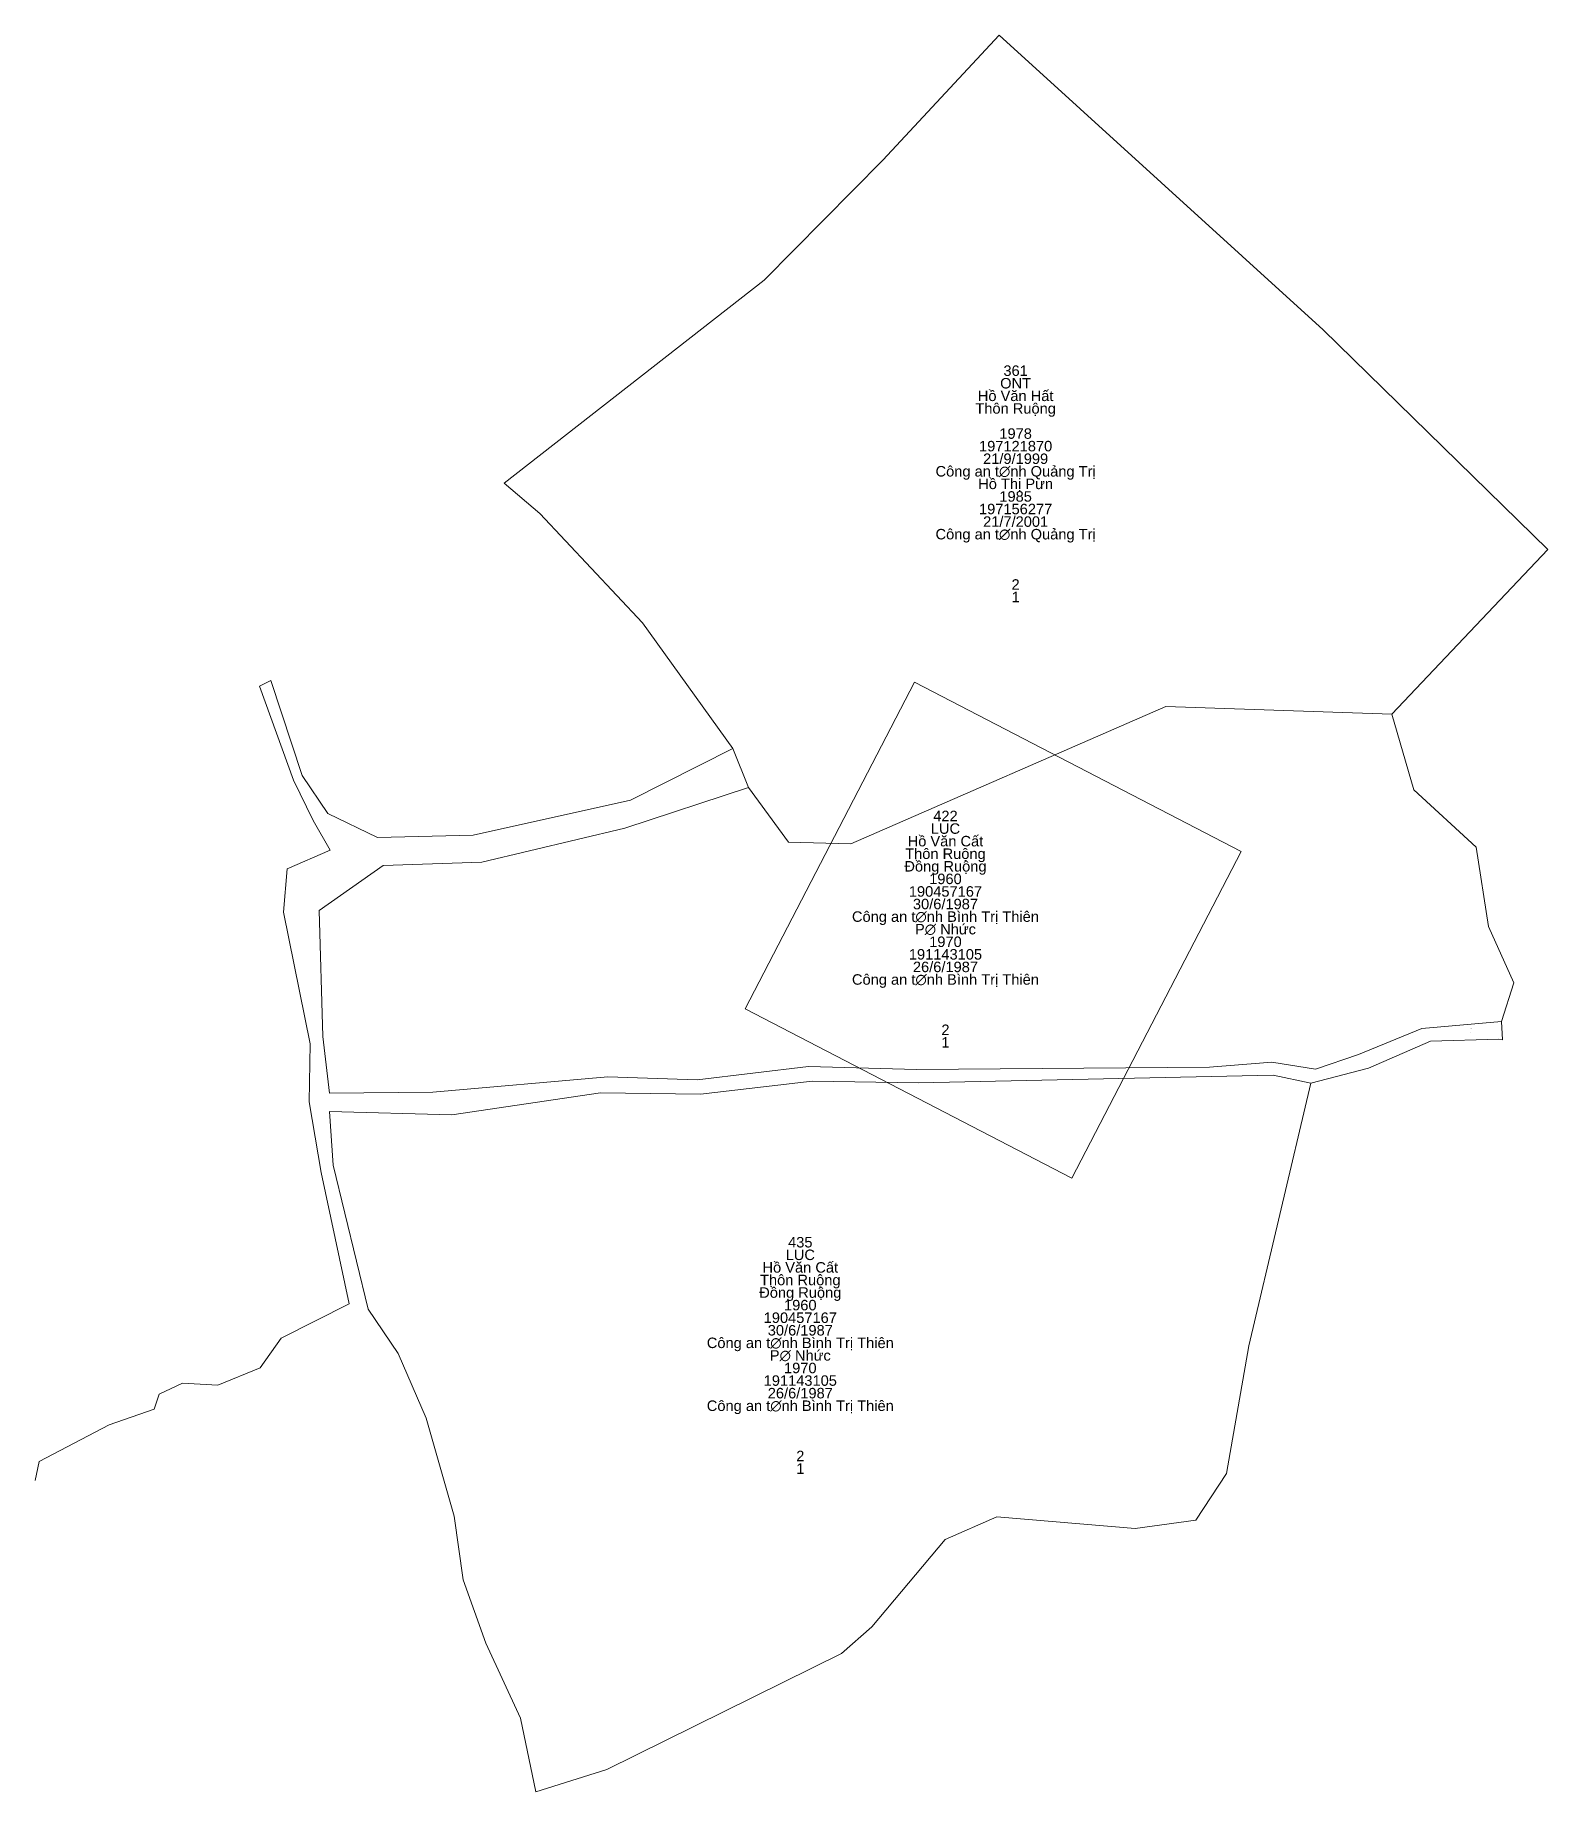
# Model space of a CAD drawing. Header units: metres. Extents: x 543340 to 547552, y 1841809 to 1845220.
# Drawn here: x 546687.7 to 546759.9, y 1842474.7 to 1842558.5 of the extents above; entities that cross this region are included whole.
import ezdxf

# ---------------------------------------------------------------- set-up
doc = ezdxf.new("R2010")
doc.units = ezdxf.units.M
doc.header["$MEASUREMENT"] = 0
for name, color, linetype, lineweight in [('Level 10', 7, 'Continuous', 0), ('Level 15', 7, 'Continuous', 0), ('Level 23', 7, 'Continuous', 0), ('Level 30', 7, 'Continuous', 0), ('Level 31', 7, 'Continuous', 0)]:
    doc.layers.add(name, color=color, linetype=linetype, lineweight=lineweight)
doc.styles.add('Style-Vnarial', font='Vnarial.shx')

msp = doc.modelspace()

# ---------------------------------------------------------------- texts
at = {"layer": 'Level 15', "color": 5, "linetype": 'Continuous', "lineweight": 0, "attachment_point": 5, "line_spacing_factor": 0.720005, "style": 'Style-Vnarial'}
for s, insert, char_height in [('361\\PONT\\PHå V¨n HÊt\\PTh«n Ruéng\\P \\P1978\\P197121870\\P21/9/1999\\PC«ng an t∅nh Qu¶ng TrÞ\\PHå ThÞ P\xadn\\P1985\\P197156277\\P21/7/2001\\PC«ng an t∅nh Qu¶ng TrÞ\\P \\P \\P \\P2\\P1\\P', (546734.48, 1842537.117), 0.49998), ('422\\PLUC\\PHå V¨n CÊt\\PTh«n Ruéng\\P§ång Ruéng\\P1960\\P190457167\\P30/6/1987\\PC«ng an t∅nh B×nh TrÞ Thiªn\\PP∅ Nhøc\\P1970\\P191143105\\P26/6/1987\\PC«ng an t∅nh B×nh TrÞ Thiªn\\P \\P \\P \\P2\\P1\\P', (546731.13, 1842515.867), 0.49998), ('909\\PDGT\\PUBND x·\\PTh«n Ruéng\\P \\P \\P \\P \\P \\P \\P \\P \\P \\P \\P \\P \\P \\P15\\P1\\P', (546756.212, 1842511.047), 0.0116), ('435\\PLUC\\PHå V¨n CÊt\\PTh«n Ruéng\\P§ång Ruéng\\P1960\\P190457167\\P30/6/1987\\PC«ng an t∅nh B×nh TrÞ Thiªn\\PP∅ Nhøc\\P1970\\P191143105\\P26/6/1987\\PC«ng an t∅nh B×nh TrÞ Thiªn\\P \\P \\P \\P2\\P1\\P', (546724.2, 1842495.527), 0.49998)]:
    msp.add_mtext(s, dxfattribs=dict(at, insert=insert, char_height=char_height))

# ---------------------------------------------------------------- linework, layer by layer
at = {"layer": 'Level 10', "color": 7, "linetype": 'Continuous', "lineweight": 0}
for p, q in [((546733.69, 1842558.53), (546728.14, 1842552.57)), ((546710.06, 1842537.15), (546711.76, 1842535.71)), ((546711.76, 1842535.71), (546716.66, 1842530.48)), ((546752.44, 1842526.12), (546759.89, 1842533.99)), ((546716.66, 1842530.48), (546720.98, 1842524.49)), ((546752.44, 1842526.12), (546741.65, 1842526.5))]:
    msp.add_line(p, q, dxfattribs=at)
at = {"layer": 'Level 10', "color": 7, "linetype": 'Continuous', "lineweight": 0, "flags": 128}
for points in [[(546721.73, 1842522.62), (546723.63, 1842520.02), (546726.62, 1842519.94), (546741.65, 1842526.5)], [(546752.44, 1842526.12), (546753.49, 1842522.51), (546756.46, 1842519.78), (546757.06, 1842515.99), (546758.27, 1842513.3), (546757.67, 1842511.46)], [(546740.18, 1842487.27), (546743.09, 1842487.66), (546744.55, 1842489.89), (546745.62, 1842495.99), (546748.57, 1842508.52)], [(546703.57, 1842497.73), (546705.01, 1842495.62), (546706.34, 1842492.53), (546707.67, 1842487.86), (546708.11, 1842484.82)], [(546740.18, 1842487.27), (546733.58, 1842487.82), (546731.12, 1842486.75), (546727.61, 1842482.57), (546726.17, 1842481.31), (546714.97, 1842475.76), (546711.58, 1842474.7)], [(546711.58, 1842474.7), (546710.84, 1842478.21), (546709.19, 1842481.8), (546708.11, 1842484.82)]]:
    msp.add_lwpolyline(points, dxfattribs=at)
at = {"layer": 'Level 23', "color": 30, "linetype": 'Continuous', "lineweight": 0}
for p, q in [((546698.92, 1842527.73), (546698.38, 1842527.47)), ((546720.98, 1842524.49), (546721.73, 1842522.62)), ((546757.67, 1842511.46), (546757.72, 1842510.58))]:
    msp.add_line(p, q, dxfattribs=at)
at = {"layer": 'Level 23', "color": 30, "linetype": 'Continuous', "lineweight": 0, "flags": 128}
for points in [[(546733.69, 1842558.53), (546749.16, 1842544.47), (546759.89, 1842533.99)], [(546698.38, 1842527.47), (546700.01, 1842522.98), (546700.95, 1842521.06), (546701.76, 1842519.64), (546699.7, 1842518.75), (546699.53, 1842516.68)], [(546720.98, 1842524.49), (546716.09, 1842522.02), (546708.58, 1842520.36), (546704.02, 1842520.24), (546701.65, 1842521.39), (546700.42, 1842523.2), (546698.92, 1842527.73)], [(546757.67, 1842511.46), (546753.88, 1842511.13), (546750.85, 1842509.88), (546748.79, 1842509.19), (546746.71, 1842509.52), (546743.73, 1842509.29), (546729.75, 1842509.17), (546724.59, 1842509.32), (546719.28, 1842508.67), (546715.01, 1842508.82), (546706.66, 1842508.09), (546701.73, 1842508.04), (546701.41, 1842510.74), (546701.23, 1842516.76), (546704.28, 1842518.91), (546709, 1842519.07), (546715.82, 1842520.69), (546721.73, 1842522.62)], [(546700.76, 1842507.62), (546700.8, 1842510.4), (546699.53, 1842516.68)], [(546748.57, 1842508.52), (546751.32, 1842509.23), (546754.28, 1842510.52), (546757.55, 1842510.62), (546757.72, 1842510.58)], [(546703.57, 1842497.73), (546701.9, 1842504.6), (546701.73, 1842507.17), (546707.57, 1842507.01), (546714.66, 1842508.05), (546719.43, 1842508), (546724.77, 1842508.62), (546729.85, 1842508.54), (546746.78, 1842508.9), (546748.57, 1842508.52)], [(546700.76, 1842507.62), (546701.32, 1842504.26), (546702.67, 1842497.99), (546699.41, 1842496.35), (546698.42, 1842494.94), (546696.4, 1842494.11), (546694.7, 1842494.21), (546693.6, 1842493.67), (546693.36, 1842492.97), (546691.21, 1842492.21), (546687.86, 1842490.46)]]:
    msp.add_lwpolyline(points, dxfattribs=at)
at = {"layer": 'Level 30', "color": 1, "lineweight": 0, "flags": 128}
msp.add_lwpolyline([(546745.246, 1842519.573), (546729.657, 1842527.656), (546721.574, 1842512.067), (546737.163, 1842503.984), (546745.246, 1842519.573)], close=True, dxfattribs=at)
at = {"layer": 'Level 31', "color": 3, "linetype": 'Continuous', "lineweight": 0}
msp.add_line((546687.86, 1842490.46), (546687.67, 1842489.56), dxfattribs=at)
at = {"layer": 'Level 31', "color": 3, "linetype": 'Continuous', "lineweight": 0, "flags": 128}
msp.add_lwpolyline([(546728.14, 1842552.57), (546722.48, 1842546.84), (546710.06, 1842537.15)], dxfattribs=at)

msp.set_redraw_order([(e.dxf.handle, doc.entitydb.next_handle()) for e in msp.query("TEXT MTEXT ATTDEF DIMENSION ARC_DIMENSION")])  # texts and dimensions are drawn at this point

doc.saveas('drawing.dxf')
